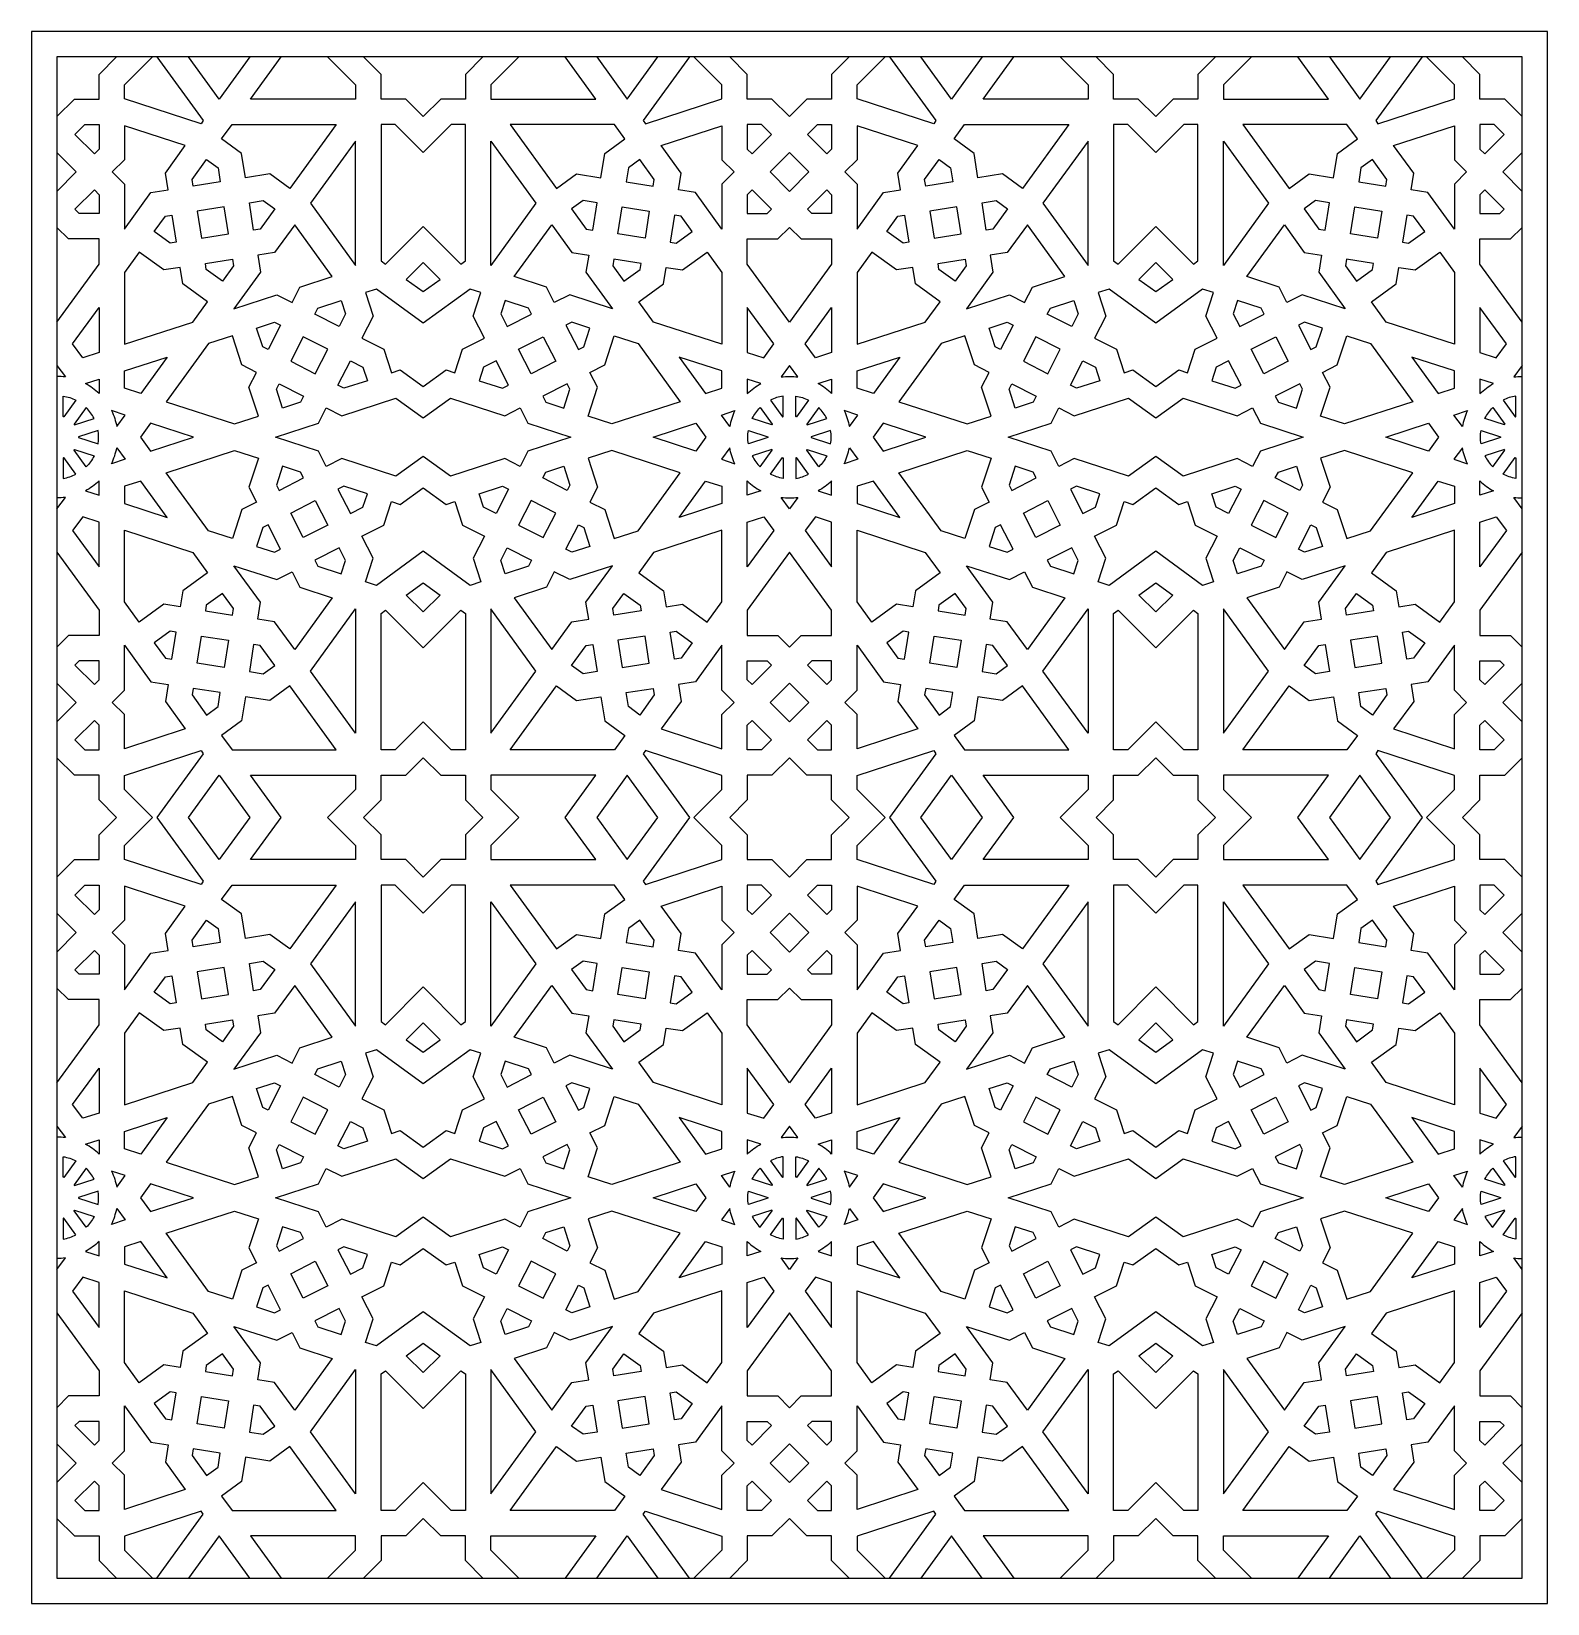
# Model space of a CAD drawing. Extents: x 2262 to 3454, y 1209 to 2445.
import ezdxf

# ---------------------------------------------------------------- set-up
doc = ezdxf.new("R2010")
doc.units = 0
doc.layers.add('LAYER_01', color=7, linetype='CONTINUOUS')

msp = doc.modelspace()

# ---------------------------------------------------------------- linework, layer by layer
at = {"layer": 'LAYER_01'}
for points in [[(2262.3, 1209.1), (3453.9, 1209.1), (3453.9, 2444.9), (2262.3, 2444.9)], [(2282.3, 1229.1), (3433.9, 1229.1), (3433.9, 2424.9), (2282.3, 2424.9)], [(2311.7, 2348.6), (2296.4, 2363.9), (2304.3, 2371.8), (2315.4, 2371.8), (2315.4, 2352.4)], [(2356.2, 2318.2), (2369.6, 2320.3), (2367.5, 2333.6), (2383.2, 2355.3), (2335.4, 2370.8), (2335.4, 2344.1), (2325.8, 2334.5), (2335.4, 2324.9), (2335.4, 2289.5)], [(2465.3, 2321.5), (2449.6, 2332.9), (2430.4, 2329.9), (2427.4, 2349.1), (2411.7, 2360.5), (2419.9, 2371.8), (2501.8, 2371.8)], [(2570.2, 2291.7), (2599.8, 2261.9), (2603.3, 2264.5), (2603.3, 2371.8), (2592.2, 2371.8), (2570.2, 2349.8), (2548.2, 2371.8), (2537, 2371.8), (2537, 2264.5), (2540.5, 2261.9)], [(2675, 2321.5), (2690.7, 2332.9), (2709.9, 2329.9), (2712.9, 2349.1), (2728.6, 2360.5), (2720.4, 2371.8), (2638.5, 2371.8)], [(2784.1, 2318.2), (2770.7, 2320.3), (2772.9, 2333.6), (2757.1, 2355.3), (2804.9, 2370.8), (2804.9, 2344.1), (2814.5, 2334.5), (2804.9, 2324.9), (2804.9, 2289.5)], [(2828.6, 2348.6), (2843.9, 2363.9), (2836.1, 2371.8), (2824.9, 2371.8), (2824.9, 2352.4)], [(2887.5, 2348.6), (2872.2, 2363.9), (2880.1, 2371.8), (2891.2, 2371.8), (2891.2, 2352.4)], [(2932, 2318.2), (2945.4, 2320.3), (2943.3, 2333.6), (2959, 2355.3), (2911.2, 2370.8), (2911.2, 2344.1), (2901.6, 2334.5), (2911.2, 2324.9), (2911.2, 2289.5)], [(3041.1, 2321.5), (3025.4, 2332.9), (3006.2, 2329.9), (3003.2, 2349.1), (2987.5, 2360.5), (2995.7, 2371.8), (3077.6, 2371.8)], [(3146, 2291.7), (3175.6, 2261.9), (3179.1, 2264.5), (3179.1, 2371.8), (3168, 2371.8), (3146, 2349.8), (3124, 2371.8), (3112.8, 2371.8), (3112.8, 2264.5), (3116.3, 2261.9)], [(3250.8, 2321.5), (3266.5, 2332.9), (3285.7, 2329.9), (3288.7, 2349.1), (3304.4, 2360.5), (3296.2, 2371.8), (3214.3, 2371.8)], [(3359.9, 2318.2), (3346.6, 2320.3), (3348.7, 2333.6), (3332.9, 2355.3), (3380.7, 2370.8), (3380.7, 2344.1), (3390.3, 2334.5), (3380.7, 2324.9), (3380.7, 2289.5)], [(3404.5, 2348.6), (3419.7, 2363.9), (3411.9, 2371.8), (3400.7, 2371.8), (3400.7, 2352.4)], [(2481.5, 2309.9), (2517, 2261), (2517, 2358.7)], [(2658.8, 2309.9), (2623.3, 2261), (2623.3, 2358.7)], [(2858.1, 2319.2), (2842.8, 2334.5), (2858.1, 2349.8), (2873.3, 2334.5)], [(3057.3, 2309.9), (3092.8, 2261), (3092.8, 2358.7)], [(3234.6, 2309.9), (3199.1, 2261), (3199.1, 2358.7)], [(2389.3, 2323.4), (2388.5, 2328.6), (2399.9, 2344.3), (2408.9, 2337.8), (2410.7, 2326.8)], [(2751, 2323.4), (2751.8, 2328.6), (2740.4, 2344.3), (2731.4, 2337.8), (2729.7, 2326.8)], [(2965.1, 2323.4), (2964.3, 2328.6), (2975.7, 2344.3), (2984.7, 2337.8), (2986.5, 2326.8)], [(3326.8, 2323.4), (3327.6, 2328.6), (3316.2, 2344.3), (3307.2, 2337.8), (3305.5, 2326.8)], [(2315.4, 2316.6), (2315.4, 2301.8), (2299.7, 2301.8), (2296.4, 2305.1), (2311.7, 2320.4)], [(2453.5, 2305.4), (2442.1, 2289.6), (2436.9, 2288.8), (2433.6, 2310.2), (2444.5, 2311.9)], [(2686.8, 2305.4), (2698.2, 2289.6), (2703.4, 2288.8), (2706.8, 2310.2), (2695.8, 2311.9)], [(2824.9, 2316.6), (2824.9, 2301.8), (2840.6, 2301.8), (2843.9, 2305.1), (2828.6, 2320.4)], [(2891.2, 2316.6), (2891.2, 2301.8), (2875.5, 2301.8), (2872.2, 2305.1), (2887.5, 2320.4)], [(3029.4, 2305.4), (3017.9, 2289.6), (3012.7, 2288.8), (3009.4, 2310.2), (3020.4, 2311.9)], [(3262.6, 2305.4), (3274, 2289.6), (3279.2, 2288.8), (3282.6, 2310.2), (3271.6, 2311.9)], [(3400.7, 2316.6), (3400.7, 2301.8), (3416.4, 2301.8), (3419.7, 2305.1), (3404.5, 2320.4)], [(2367.5, 2299.7), (2372.7, 2300.5), (2376.1, 2279.2), (2371.4, 2278.4), (2358.8, 2287.7)], [(2395.8, 2282.3), (2417.2, 2285.7), (2413.8, 2307), (2392.5, 2303.7)], [(2744.5, 2282.3), (2723.1, 2285.7), (2726.5, 2307), (2747.9, 2303.7)], [(2772.8, 2299.7), (2767.6, 2300.5), (2764.2, 2279.2), (2768.9, 2278.4), (2781.6, 2287.7)], [(2943.3, 2299.7), (2948.5, 2300.5), (2951.9, 2279.2), (2947.3, 2278.4), (2934.6, 2287.7)], [(2971.7, 2282.3), (2993, 2285.7), (2989.6, 2307), (2968.3, 2303.7)], [(3320.3, 2282.3), (3299, 2285.7), (3302.3, 2307), (3323.7, 2303.7)], [(3348.6, 2299.7), (3343.4, 2300.5), (3340, 2279.2), (3344.7, 2278.4), (3357.4, 2287.7)], [(2469.2, 2292.8), (2453.4, 2271.2), (2440.1, 2269.1), (2442.2, 2255.7), (2421.4, 2227), (2455, 2238), (2467.1, 2231.8), (2473.3, 2243.9), (2498.7, 2252.2)], [(2671.2, 2292.8), (2686.9, 2271.2), (2700.3, 2269.1), (2698.1, 2255.7), (2719, 2227), (2685.3, 2238), (2673.2, 2231.8), (2667.1, 2243.9), (2641.6, 2252.2)], [(2858.1, 2216.4), (2824.9, 2262), (2824.9, 2281.8), (2848.9, 2281.8), (2858.1, 2290.9), (2867.3, 2281.8), (2891.2, 2281.8), (2891.2, 2262)], [(3045, 2292.8), (3029.2, 2271.2), (3015.9, 2269.1), (3018, 2255.7), (2997.2, 2227), (3030.9, 2238), (3042.9, 2231.8), (3049.1, 2243.9), (3074.5, 2252.2)], [(3247, 2292.8), (3262.7, 2271.2), (3276.1, 2269.1), (3274, 2255.7), (3294.8, 2227), (3261.1, 2238), (3249, 2231.8), (3242.9, 2243.9), (3217.4, 2252.2)], [(2400.6, 2232.5), (2381.3, 2246.6), (2379.2, 2259.4), (2366.4, 2257.4), (2347, 2271.5), (2335.4, 2255.5), (2335.4, 2199.1), (2389, 2216.5)], [(2421.1, 2260.7), (2412.4, 2248.7), (2399.7, 2257.9), (2399, 2262.6), (2420.3, 2265.9)], [(2570.2, 2240.4), (2583.5, 2250), (2570.2, 2263.4), (2556.9, 2250)], [(2719.2, 2260.7), (2727.9, 2248.7), (2740.6, 2257.9), (2741.4, 2262.6), (2720, 2265.9)], [(2739.7, 2232.5), (2759.1, 2246.6), (2761.1, 2259.4), (2773.9, 2257.4), (2793.3, 2271.5), (2804.9, 2255.5), (2804.9, 2199.1), (2751.3, 2216.5)], [(2976.4, 2232.5), (2957.1, 2246.6), (2955, 2259.4), (2942.2, 2257.4), (2922.8, 2271.5), (2911.2, 2255.5), (2911.2, 2199.1), (2964.8, 2216.5)], [(2996.9, 2260.7), (2988.2, 2248.7), (2975.5, 2257.9), (2974.8, 2262.6), (2996.1, 2265.9)], [(3146, 2240.4), (3159.3, 2250), (3146, 2263.4), (3132.7, 2250)], [(3295, 2260.7), (3303.8, 2248.7), (3316.4, 2257.9), (3317.2, 2262.6), (3295.8, 2265.9)], [(3315.5, 2232.5), (3334.9, 2246.6), (3336.9, 2259.4), (3349.7, 2257.4), (3369.1, 2271.5), (3380.7, 2255.5), (3380.7, 2199.1), (3327.1, 2216.5)], [(2570.2, 2165.8), (2588.2, 2178.8), (2595, 2176.6), (2601, 2195.1), (2618.3, 2203.9), (2609.5, 2221.2), (2615.5, 2239.6), (2607, 2242.4), (2570.2, 2215.7), (2533.4, 2242.4), (2524.8, 2239.6), (2530.8, 2221.2), (2522, 2203.9), (2539.3, 2195.1), (2545.3, 2176.6), (2552.1, 2178.8)], [(3146, 2165.8), (3164, 2178.8), (3170.8, 2176.6), (3176.8, 2195.1), (3194.1, 2203.9), (3185.3, 2221.2), (3191.3, 2239.6), (3182.8, 2242.4), (3146, 2215.7), (3109.2, 2242.4), (3100.6, 2239.6), (3106.6, 2221.2), (3097.8, 2203.9), (3115.1, 2195.1), (3121.1, 2176.6), (3127.9, 2178.8)], [(2302.6, 2188.4), (2294.6, 2199.4), (2315.4, 2228), (2315.4, 2192.6)], [(2484.9, 2222.8), (2487.3, 2227.4), (2505.8, 2233.4), (2509.2, 2222.9), (2504.2, 2213)], [(2655.4, 2222.8), (2653, 2227.4), (2634.5, 2233.4), (2631.1, 2222.9), (2636.1, 2213)], [(2837.8, 2188.4), (2845.7, 2199.4), (2824.9, 2228), (2824.9, 2192.6)], [(2878.4, 2188.4), (2870.4, 2199.4), (2891.2, 2228), (2891.2, 2192.6)], [(3060.7, 2222.8), (3063.1, 2227.4), (3081.6, 2233.4), (3085, 2222.9), (3080, 2213)], [(3231.2, 2222.8), (3228.8, 2227.4), (3210.3, 2233.4), (3206.9, 2222.9), (3212, 2213)], [(3413.6, 2188.4), (3421.5, 2199.4), (3400.7, 2228), (3400.7, 2192.6)], [(2458, 2214), (2448.2, 2194.8), (2444, 2196.9), (2439.2, 2211.8), (2453.4, 2216.4)], [(2682.3, 2214), (2692.1, 2194.8), (2696.3, 2196.9), (2701.1, 2211.8), (2687, 2216.4)], [(3033.8, 2214), (3024, 2194.8), (3019.8, 2196.9), (3015, 2211.8), (3029.2, 2216.4)], [(3258.1, 2214), (3267.9, 2194.8), (3272.1, 2196.9), (3276.9, 2211.8), (3262.8, 2216.4)], [(2440.6, 2142.6), (2433.2, 2165.4), (2439.1, 2176.9), (2427.6, 2182.8), (2420.2, 2205.6), (2401.4, 2199.5), (2368.2, 2153.9), (2421.8, 2136.5)], [(2466, 2185.7), (2485.3, 2175.9), (2495.1, 2195.1), (2475.9, 2204.9)], [(2674.3, 2185.7), (2655, 2175.9), (2645.2, 2195.1), (2664.5, 2204.9)], [(2699.7, 2142.6), (2707.1, 2165.4), (2701.2, 2176.9), (2712.8, 2182.8), (2720.2, 2205.6), (2739, 2199.5), (2772.1, 2153.9), (2718.5, 2136.5)], [(3016.5, 2142.6), (3009.1, 2165.4), (3015, 2176.9), (3003.4, 2182.8), (2996, 2205.6), (2977.2, 2199.5), (2944, 2153.9), (2997.7, 2136.5)], [(3041.9, 2185.7), (3061.1, 2175.9), (3070.9, 2195.1), (3051.7, 2204.9)], [(3250.1, 2185.7), (3230.8, 2175.9), (3221, 2195.1), (3240.3, 2204.9)], [(3275.5, 2142.6), (3282.9, 2165.4), (3277, 2176.9), (3288.6, 2182.8), (3296, 2205.6), (3314.8, 2199.5), (3347.9, 2153.9), (3294.3, 2136.5)], [(2335.4, 2164.6), (2335.4, 2178.1), (2369, 2189), (2348.2, 2160.4)], [(2804.9, 2164.6), (2804.9, 2178.1), (2771.3, 2189), (2792.1, 2160.4)], [(2911.2, 2164.6), (2911.2, 2178.1), (2944.8, 2189), (2924, 2160.4)], [(3380.7, 2164.6), (3380.7, 2178.1), (3347.1, 2189), (3367.9, 2160.4)], [(2512.9, 2186.1), (2522.8, 2181), (2526.3, 2170.4), (2507.8, 2164.4), (2503.1, 2166.8)], [(2627.4, 2186.1), (2617.5, 2181), (2614.1, 2170.4), (2632.5, 2164.4), (2637.2, 2166.8)], [(3088.7, 2186.1), (3098.6, 2181), (3102.1, 2170.4), (3083.6, 2164.4), (3078.9, 2166.8)], [(3203.2, 2186.1), (3193.3, 2181), (3189.9, 2170.4), (3208.3, 2164.4), (3213, 2166.8)], [(2473.8, 2153.4), (2459.7, 2148.8), (2454.8, 2163.7), (2457, 2167.9), (2476.2, 2158.1)], [(2666.5, 2153.4), (2680.7, 2148.8), (2685.5, 2163.7), (2683.4, 2167.9), (2664.1, 2158.1)], [(3049.6, 2153.4), (3035.5, 2148.8), (3030.6, 2163.7), (3032.8, 2167.9), (3052, 2158.1)], [(3242.3, 2153.4), (3256.5, 2148.8), (3261.3, 2163.7), (3259.2, 2167.9), (3239.9, 2158.1)], [(2570.2, 2141.2), (2591.7, 2156.7), (2634.2, 2142.8), (2646.3, 2149), (2652.4, 2136.9), (2686.1, 2126), (2652.4, 2115), (2646.3, 2103), (2634.2, 2109.1), (2591.7, 2095.3), (2570.2, 2110.8), (2548.6, 2095.3), (2506.1, 2109.1), (2494, 2103), (2487.9, 2115), (2454.2, 2126), (2487.9, 2136.9), (2494, 2149), (2506.1, 2142.8), (2548.6, 2156.7)], [(3146, 2141.2), (3167.5, 2156.7), (3210, 2142.8), (3222.1, 2149), (3228.2, 2136.9), (3261.9, 2126), (3228.2, 2115), (3222.1, 2103), (3210, 2109.1), (3167.5, 2095.3), (3146, 2110.8), (3124.4, 2095.3), (3081.9, 2109.1), (3069.8, 2103), (3063.7, 2115), (3030, 2126), (3063.7, 2136.9), (3069.8, 2149), (3081.9, 2142.8), (3124.4, 2156.7)], [(2389.5, 2126), (2355.9, 2136.9), (2347.9, 2126), (2355.9, 2115.1)], [(2750.8, 2126), (2784.5, 2136.9), (2792.4, 2126), (2784.5, 2115.1)], [(2965.3, 2126), (2931.7, 2136.9), (2923.7, 2126), (2931.7, 2115.1)], [(3326.7, 2126), (3360.3, 2136.9), (3368.2, 2126), (3360.3, 2115.1)], [(2440.6, 2109.4), (2433.2, 2086.6), (2439.1, 2075), (2427.6, 2069.1), (2420.2, 2046.3), (2401.4, 2052.4), (2368.2, 2098), (2421.8, 2115.5)], [(2699.7, 2109.4), (2707.1, 2086.6), (2701.2, 2075), (2712.8, 2069.1), (2720.2, 2046.3), (2739, 2052.4), (2772.1, 2098), (2718.5, 2115.5)], [(3016.5, 2109.4), (3009.1, 2086.6), (3015, 2075), (3003.4, 2069.1), (2996, 2046.3), (2977.2, 2052.4), (2944, 2098), (2997.7, 2115.5)], [(3275.5, 2109.4), (3282.9, 2086.6), (3277, 2075), (3288.6, 2069.1), (3296, 2046.3), (3314.8, 2052.4), (3347.9, 2098), (3294.3, 2115.5)], [(2473.8, 2098.6), (2459.7, 2103.2), (2454.8, 2088.3), (2457, 2084.1), (2476.2, 2093.9)], [(2666.5, 2098.6), (2680.7, 2103.2), (2685.5, 2088.3), (2683.4, 2084.1), (2664.1, 2093.9)], [(3049.6, 2098.6), (3035.5, 2103.2), (3030.6, 2088.3), (3032.8, 2084.1), (3052, 2093.9)], [(3242.3, 2098.6), (3256.5, 2103.2), (3261.3, 2088.3), (3259.2, 2084.1), (3239.9, 2093.9)], [(2335.4, 2087.4), (2335.4, 2073.9), (2369, 2062.9), (2348.2, 2091.5)], [(2804.9, 2087.4), (2804.9, 2073.9), (2771.3, 2062.9), (2792.1, 2091.5)], [(2911.2, 2087.4), (2911.2, 2073.9), (2944.8, 2062.9), (2924, 2091.5)], [(3380.7, 2087.4), (3380.7, 2073.9), (3347.1, 2062.9), (3367.9, 2091.5)], [(2512.9, 2065.9), (2522.8, 2070.9), (2526.3, 2081.5), (2507.8, 2087.5), (2503.1, 2085.1)], [(2570.2, 2086.1), (2588.2, 2073.1), (2595, 2075.3), (2601, 2056.9), (2618.3, 2048.1), (2609.5, 2030.8), (2615.5, 2012.3), (2607, 2009.5), (2570.2, 2036.3), (2533.4, 2009.5), (2524.8, 2012.3), (2530.8, 2030.8), (2522, 2048.1), (2539.3, 2056.9), (2545.3, 2075.3), (2552.1, 2073.1)], [(2627.4, 2065.9), (2617.5, 2070.9), (2614.1, 2081.5), (2632.5, 2087.5), (2637.2, 2085.1)], [(3088.7, 2065.9), (3098.6, 2070.9), (3102.1, 2081.5), (3083.6, 2087.5), (3078.9, 2085.1)], [(3146, 2086.1), (3164, 2073.1), (3170.8, 2075.3), (3176.8, 2056.9), (3194.1, 2048.1), (3185.3, 2030.8), (3191.3, 2012.3), (3182.8, 2009.5), (3146, 2036.3), (3109.2, 2009.5), (3100.6, 2012.3), (3106.6, 2030.8), (3097.8, 2048.1), (3115.1, 2056.9), (3121.1, 2075.3), (3127.9, 2073.1)], [(3203.2, 2065.9), (3193.3, 2070.9), (3189.9, 2081.5), (3208.3, 2087.5), (3213, 2085.1)], [(2466, 2066.3), (2485.3, 2076.1), (2495.1, 2056.8), (2475.9, 2047)], [(2674.3, 2066.3), (2655, 2076.1), (2645.2, 2056.8), (2664.5, 2047)], [(3041.9, 2066.3), (3061.1, 2076.1), (3070.9, 2056.8), (3051.7, 2047)], [(3250.1, 2066.3), (3230.8, 2076.1), (3221, 2056.8), (3240.3, 2047)], [(2302.6, 2063.5), (2294.6, 2052.6), (2315.4, 2024), (2315.4, 2059.3)], [(2400.6, 2019.4), (2381.3, 2005.3), (2379.2, 1992.5), (2366.4, 1994.6), (2347, 1980.5), (2335.4, 1996.5), (2335.4, 2052.8), (2389, 2035.4)], [(2458, 2037.9), (2448.2, 2057.2), (2444, 2055), (2439.2, 2040.1), (2453.4, 2035.5)], [(2682.3, 2037.9), (2692.1, 2057.2), (2696.3, 2055), (2701.1, 2040.1), (2687, 2035.5)], [(2739.7, 2019.4), (2759.1, 2005.3), (2761.1, 1992.5), (2773.9, 1994.6), (2793.3, 1980.5), (2804.9, 1996.5), (2804.9, 2052.8), (2751.3, 2035.4)], [(2837.8, 2063.5), (2845.7, 2052.6), (2824.9, 2024), (2824.9, 2059.3)], [(2878.4, 2063.5), (2870.4, 2052.6), (2891.2, 2024), (2891.2, 2059.3)], [(2976.4, 2019.4), (2957.1, 2005.3), (2955, 1992.5), (2942.2, 1994.6), (2922.8, 1980.5), (2911.2, 1996.5), (2911.2, 2052.8), (2964.8, 2035.4)], [(3033.8, 2037.9), (3024, 2057.2), (3019.8, 2055), (3015, 2040.1), (3029.2, 2035.5)], [(3258.1, 2037.9), (3267.9, 2057.2), (3272.1, 2055), (3276.9, 2040.1), (3262.8, 2035.5)], [(3315.5, 2019.4), (3334.9, 2005.3), (3336.9, 1992.5), (3349.7, 1994.6), (3369.1, 1980.5), (3380.7, 1996.5), (3380.7, 2052.8), (3327.1, 2035.4)], [(3413.6, 2063.5), (3421.5, 2052.6), (3400.7, 2024), (3400.7, 2059.3)], [(2484.9, 2029.2), (2487.3, 2024.5), (2505.8, 2018.5), (2509.2, 2029.1), (2504.2, 2039)], [(2655.4, 2029.2), (2653, 2024.5), (2634.5, 2018.5), (2631.1, 2029.1), (2636.1, 2039)], [(2858.1, 2035.6), (2824.9, 1990), (2824.9, 1970.2), (2848.9, 1970.2), (2858.1, 1961), (2867.3, 1970.2), (2891.2, 1970.2), (2891.2, 1990)], [(3060.7, 2029.2), (3063.1, 2024.5), (3081.6, 2018.5), (3085, 2029.1), (3080, 2039)], [(3231.2, 2029.2), (3228.8, 2024.5), (3210.3, 2018.5), (3206.9, 2029.1), (3212, 2039)], [(2469.2, 1959.1), (2453.4, 1980.8), (2440.1, 1982.9), (2442.2, 1996.3), (2421.4, 2024.9), (2455, 2014), (2467.1, 2020.1), (2473.3, 2008), (2498.7, 1999.8)], [(2671.2, 1959.1), (2686.9, 1980.8), (2700.3, 1982.9), (2698.1, 1996.3), (2719, 2024.9), (2685.3, 2014), (2673.2, 2020.1), (2667.1, 2008), (2641.6, 1999.8)], [(3045, 1959.1), (3029.2, 1980.8), (3015.9, 1982.9), (3018, 1996.3), (2997.2, 2024.9), (3030.9, 2014), (3042.9, 2020.1), (3049.1, 2008), (3074.5, 1999.8)], [(3247, 1959.1), (3262.7, 1980.8), (3276.1, 1982.9), (3274, 1996.3), (3294.8, 2024.9), (3261.1, 2014), (3249, 2020.1), (3242.9, 2008), (3217.4, 1999.8)], [(2421.1, 1991.2), (2412.4, 2003.2), (2399.7, 1994), (2399, 1989.4), (2420.3, 1986)], [(2570.2, 2011.6), (2583.5, 2001.9), (2570.2, 1988.6), (2556.9, 2001.9)], [(2719.2, 1991.2), (2727.9, 2003.2), (2740.6, 1994), (2741.4, 1989.4), (2720, 1986)], [(2996.9, 1991.2), (2988.2, 2003.2), (2975.5, 1994), (2974.8, 1989.4), (2996.1, 1986)], [(3146, 2011.6), (3159.3, 2001.9), (3146, 1988.6), (3132.7, 2001.9)], [(3295, 1991.2), (3303.8, 2003.2), (3316.4, 1994), (3317.2, 1989.4), (3295.8, 1986)], [(2481.5, 1942.1), (2517, 1991), (2517, 1893.2)], [(2570.2, 1960.3), (2599.8, 1990), (2603.3, 1987.5), (2603.3, 1880.2), (2592.2, 1880.2), (2570.2, 1902.2), (2548.2, 1880.2), (2537, 1880.2), (2537, 1987.5), (2540.5, 1990)], [(2658.8, 1942.1), (2623.3, 1991), (2623.3, 1893.2)], [(3057.3, 1942.1), (3092.8, 1991), (3092.8, 1893.2)], [(3146, 1960.3), (3175.6, 1990), (3179.1, 1987.5), (3179.1, 1880.2), (3168, 1880.2), (3146, 1902.2), (3124, 1880.2), (3112.8, 1880.2), (3112.8, 1987.5), (3116.3, 1990)], [(3234.6, 1942.1), (3199.1, 1991), (3199.1, 1893.2)], [(2367.5, 1952.2), (2372.7, 1951.4), (2376.1, 1972.8), (2371.4, 1973.5), (2358.8, 1964.3)], [(2395.8, 1969.6), (2417.2, 1966.3), (2413.8, 1944.9), (2392.5, 1948.3)], [(2744.5, 1969.6), (2723.1, 1966.3), (2726.5, 1944.9), (2747.9, 1948.3)], [(2772.8, 1952.2), (2767.6, 1951.4), (2764.2, 1972.8), (2768.9, 1973.5), (2781.6, 1964.3)], [(2943.3, 1952.2), (2948.5, 1951.4), (2951.9, 1972.8), (2947.3, 1973.5), (2934.6, 1964.3)], [(2971.7, 1969.6), (2993, 1966.3), (2989.6, 1944.9), (2968.3, 1948.3)], [(3320.3, 1969.6), (3299, 1966.3), (3302.3, 1944.9), (3323.7, 1948.3)], [(3348.6, 1952.2), (3343.4, 1951.4), (3340, 1972.8), (3344.7, 1973.5), (3357.4, 1964.3)], [(2356.2, 1933.8), (2369.6, 1931.7), (2367.5, 1918.3), (2383.2, 1896.6), (2335.4, 1881.1), (2335.4, 1907.9), (2325.8, 1917.5), (2335.4, 1927), (2335.4, 1962.4)], [(2453.5, 1946.6), (2442.1, 1962.3), (2436.9, 1963.1), (2433.6, 1941.8), (2444.5, 1940)], [(2686.8, 1946.6), (2698.2, 1962.3), (2703.4, 1963.1), (2706.8, 1941.8), (2695.8, 1940)], [(2784.1, 1933.8), (2770.7, 1931.7), (2772.9, 1918.3), (2757.1, 1896.6), (2804.9, 1881.1), (2804.9, 1907.9), (2814.5, 1917.5), (2804.9, 1927), (2804.9, 1962.4)], [(2932, 1933.8), (2945.4, 1931.7), (2943.3, 1918.3), (2959, 1896.6), (2911.2, 1881.1), (2911.2, 1907.9), (2901.6, 1917.5), (2911.2, 1927), (2911.2, 1962.4)], [(3029.4, 1946.6), (3017.9, 1962.3), (3012.7, 1963.1), (3009.4, 1941.8), (3020.4, 1940)], [(3262.6, 1946.6), (3274, 1962.3), (3279.2, 1963.1), (3282.6, 1941.8), (3271.6, 1940)], [(3359.9, 1933.8), (3346.6, 1931.7), (3348.7, 1918.3), (3332.9, 1896.6), (3380.7, 1881.1), (3380.7, 1907.9), (3390.3, 1917.5), (3380.7, 1927), (3380.7, 1962.4)], [(2315.4, 1935.3), (2315.4, 1950.2), (2299.7, 1950.2), (2296.4, 1946.9), (2311.7, 1931.6)], [(2824.9, 1935.3), (2824.9, 1950.2), (2840.6, 1950.2), (2843.9, 1946.9), (2828.6, 1931.6)], [(2891.2, 1935.3), (2891.2, 1950.2), (2875.5, 1950.2), (2872.2, 1946.9), (2887.5, 1931.6)], [(3400.7, 1935.3), (3400.7, 1950.2), (3416.4, 1950.2), (3419.7, 1946.9), (3404.5, 1931.6)], [(2389.3, 1928.5), (2388.5, 1923.4), (2399.9, 1907.6), (2408.9, 1914.2), (2410.7, 1925.2)], [(2465.3, 1930.4), (2449.6, 1919), (2430.4, 1922), (2427.4, 1902.9), (2411.7, 1891.5), (2419.9, 1880.2), (2501.8, 1880.2)], [(2675, 1930.4), (2690.7, 1919), (2709.9, 1922), (2712.9, 1902.9), (2728.6, 1891.5), (2720.4, 1880.2), (2638.5, 1880.2)], [(2751, 1928.5), (2751.8, 1923.4), (2740.4, 1907.6), (2731.4, 1914.2), (2729.7, 1925.2)], [(2858.1, 1932.7), (2842.8, 1917.5), (2858.1, 1902.2), (2873.3, 1917.5)], [(2965.1, 1928.5), (2964.3, 1923.4), (2975.7, 1907.6), (2984.7, 1914.2), (2986.5, 1925.2)], [(3041.1, 1930.4), (3025.4, 1919), (3006.2, 1922), (3003.2, 1902.9), (2987.5, 1891.5), (2995.7, 1880.2), (3077.6, 1880.2)], [(3250.8, 1930.4), (3266.5, 1919), (3285.7, 1922), (3288.7, 1902.9), (3304.4, 1891.5), (3296.2, 1880.2), (3214.3, 1880.2)], [(3326.8, 1928.5), (3327.6, 1923.4), (3316.2, 1907.6), (3307.2, 1914.2), (3305.5, 1925.2)], [(2311.7, 1903.3), (2296.4, 1888), (2304.3, 1880.2), (2315.4, 1880.2), (2315.4, 1899.6)], [(2828.6, 1903.3), (2843.9, 1888), (2836.1, 1880.2), (2824.9, 1880.2), (2824.9, 1899.6)], [(2887.5, 1903.3), (2872.2, 1888), (2880.1, 1880.2), (2891.2, 1880.2), (2891.2, 1899.6)], [(3404.5, 1903.3), (3419.7, 1888), (3411.9, 1880.2), (3400.7, 1880.2), (3400.7, 1899.6)], [(2360.9, 1827), (2397.3, 1776.9), (2395.6, 1774.4), (2335.4, 1794), (2335.4, 1805), (2357.4, 1827), (2335.4, 1849), (2335.4, 1860.1), (2395.6, 1879.6), (2397.3, 1877.2)], [(2779.4, 1827), (2743, 1776.9), (2744.8, 1774.4), (2804.9, 1794), (2804.9, 1805), (2782.9, 1827), (2804.9, 1849), (2804.9, 1860.1), (2744.8, 1879.6), (2743, 1877.2)], [(2936.7, 1827), (2973.2, 1776.9), (2971.4, 1774.4), (2911.2, 1794), (2911.2, 1805), (2933.2, 1827), (2911.2, 1849), (2911.2, 1860.1), (2971.4, 1879.6), (2973.2, 1877.2)], [(3355.2, 1827), (3318.8, 1776.9), (3320.6, 1774.4), (3380.7, 1794), (3380.7, 1805), (3358.7, 1827), (3380.7, 1849), (3380.7, 1860.1), (3320.6, 1879.6), (3318.8, 1877.2)], [(2617, 1827), (2603.3, 1813.3), (2603.3, 1793.9), (2583.9, 1793.9), (2570.2, 1780.2), (2556.4, 1793.9), (2537, 1793.9), (2537, 1813.3), (2523.3, 1827), (2537, 1840.8), (2537, 1860.2), (2556.4, 1860.2), (2570.2, 1873.9), (2583.9, 1860.2), (2603.3, 1860.2), (2603.3, 1840.8)], [(2811.2, 1827), (2824.9, 1813.3), (2824.9, 1793.9), (2844.3, 1793.9), (2858.1, 1780.2), (2871.8, 1793.9), (2891.2, 1793.9), (2891.2, 1813.3), (2904.9, 1827), (2891.2, 1840.8), (2891.2, 1860.2), (2871.8, 1860.2), (2858.1, 1873.9), (2844.3, 1860.2), (2824.9, 1860.2), (2824.9, 1840.8)], [(3192.8, 1827), (3179.1, 1813.3), (3179.1, 1793.9), (3159.7, 1793.9), (3146, 1780.2), (3132.2, 1793.9), (3112.8, 1793.9), (3112.8, 1813.3), (3099.1, 1827), (3112.8, 1840.8), (3112.8, 1860.2), (3132.2, 1860.2), (3146, 1873.9), (3159.7, 1860.2), (3179.1, 1860.2), (3179.1, 1840.8)], [(2433.8, 1827), (2409.7, 1793.9), (2385.6, 1827), (2409.7, 1860.2)], [(2495, 1827), (2517, 1805), (2517, 1793.9), (2434.4, 1793.9), (2458.5, 1827), (2434.4, 1860.2), (2517, 1860.2), (2517, 1849)], [(2645.3, 1827), (2623.3, 1805), (2623.3, 1793.9), (2705.9, 1793.9), (2681.8, 1827), (2705.9, 1860.2), (2623.3, 1860.2), (2623.3, 1849)], [(2706.6, 1827), (2730.6, 1793.9), (2754.7, 1827), (2730.6, 1860.2)], [(3009.6, 1827), (2985.5, 1793.9), (2961.4, 1827), (2985.5, 1860.2)], [(3070.8, 1827), (3092.8, 1805), (3092.8, 1793.9), (3010.2, 1793.9), (3034.3, 1827), (3010.2, 1860.2), (3092.8, 1860.2), (3092.8, 1849)], [(3221.1, 1827), (3199.1, 1805), (3199.1, 1793.9), (3281.7, 1793.9), (3257.6, 1827), (3281.7, 1860.2), (3199.1, 1860.2), (3199.1, 1849)], [(3282.4, 1827), (3306.4, 1793.9), (3330.5, 1827), (3306.4, 1860.2)], [(2311.7, 1750.8), (2296.4, 1766), (2304.3, 1773.9), (2315.4, 1773.9), (2315.4, 1754.5)], [(2356.2, 1720.3), (2369.6, 1722.4), (2367.5, 1735.8), (2383.2, 1757.4), (2335.4, 1773), (2335.4, 1746.2), (2325.8, 1736.6), (2335.4, 1727), (2335.4, 1691.6)], [(2465.3, 1723.7), (2449.6, 1735.1), (2430.4, 1732), (2427.4, 1751.2), (2411.7, 1762.6), (2419.9, 1773.9), (2501.8, 1773.9)], [(2570.2, 1693.8), (2599.8, 1664.1), (2603.3, 1666.6), (2603.3, 1773.9), (2592.2, 1773.9), (2570.2, 1751.9), (2548.2, 1773.9), (2537, 1773.9), (2537, 1666.6), (2540.5, 1664.1)], [(2675, 1723.7), (2690.7, 1735.1), (2709.9, 1732), (2712.9, 1751.2), (2728.6, 1762.6), (2720.4, 1773.9), (2638.5, 1773.9)], [(2784.1, 1720.3), (2770.7, 1722.4), (2772.9, 1735.8), (2757.1, 1757.4), (2804.9, 1773), (2804.9, 1746.2), (2814.5, 1736.6), (2804.9, 1727), (2804.9, 1691.6)], [(2828.6, 1750.8), (2843.9, 1766), (2836.1, 1773.9), (2824.9, 1773.9), (2824.9, 1754.5)], [(2887.5, 1750.8), (2872.2, 1766), (2880.1, 1773.9), (2891.2, 1773.9), (2891.2, 1754.5)], [(2932, 1720.3), (2945.4, 1722.4), (2943.3, 1735.8), (2959, 1757.4), (2911.2, 1773), (2911.2, 1746.2), (2901.6, 1736.6), (2911.2, 1727), (2911.2, 1691.6)], [(3041.1, 1723.7), (3025.4, 1735.1), (3006.2, 1732), (3003.2, 1751.2), (2987.5, 1762.6), (2995.7, 1773.9), (3077.6, 1773.9)], [(3146, 1693.8), (3175.6, 1664.1), (3179.1, 1666.6), (3179.1, 1773.9), (3168, 1773.9), (3146, 1751.9), (3124, 1773.9), (3112.8, 1773.9), (3112.8, 1666.6), (3116.3, 1664.1)], [(3250.8, 1723.7), (3266.5, 1735.1), (3285.7, 1732), (3288.7, 1751.2), (3304.4, 1762.6), (3296.2, 1773.9), (3214.3, 1773.9)], [(3359.9, 1720.3), (3346.6, 1722.4), (3348.7, 1735.8), (3332.9, 1757.4), (3380.7, 1773), (3380.7, 1746.2), (3390.3, 1736.6), (3380.7, 1727), (3380.7, 1691.6)], [(3404.5, 1750.8), (3419.7, 1766), (3411.9, 1773.9), (3400.7, 1773.9), (3400.7, 1754.5)], [(2481.5, 1712), (2517, 1663.1), (2517, 1760.8)], [(2658.8, 1712), (2623.3, 1663.1), (2623.3, 1760.8)], [(3057.3, 1712), (3092.8, 1663.1), (3092.8, 1760.8)], [(3234.6, 1712), (3199.1, 1663.1), (3199.1, 1760.8)], [(2389.3, 1725.5), (2388.5, 1730.7), (2399.9, 1746.4), (2408.9, 1739.9), (2410.7, 1728.9)], [(2751, 1725.5), (2751.8, 1730.7), (2740.4, 1746.4), (2731.4, 1739.9), (2729.7, 1728.9)], [(2858.1, 1721.3), (2842.8, 1736.6), (2858.1, 1751.9), (2873.3, 1736.6)], [(2965.1, 1725.5), (2964.3, 1730.7), (2975.7, 1746.4), (2984.7, 1739.9), (2986.5, 1728.9)], [(3326.8, 1725.5), (3327.6, 1730.7), (3316.2, 1746.4), (3307.2, 1739.9), (3305.5, 1728.9)], [(2315.4, 1718.8), (2315.4, 1703.9), (2299.7, 1703.9), (2296.4, 1707.2), (2311.7, 1722.5)], [(2824.9, 1718.8), (2824.9, 1703.9), (2840.6, 1703.9), (2843.9, 1707.2), (2828.6, 1722.5)], [(2891.2, 1718.8), (2891.2, 1703.9), (2875.5, 1703.9), (2872.2, 1707.2), (2887.5, 1722.5)], [(3400.7, 1718.8), (3400.7, 1703.9), (3416.4, 1703.9), (3419.7, 1707.2), (3404.5, 1722.5)], [(2395.8, 1684.4), (2417.2, 1687.8), (2413.8, 1709.1), (2392.5, 1705.8)], [(2453.5, 1707.5), (2442.1, 1691.8), (2436.9, 1690.9), (2433.6, 1712.3), (2444.5, 1714)], [(2686.8, 1707.5), (2698.2, 1691.8), (2703.4, 1690.9), (2706.8, 1712.3), (2695.8, 1714)], [(2744.5, 1684.4), (2723.1, 1687.8), (2726.5, 1709.1), (2747.9, 1705.8)], [(2971.7, 1684.4), (2993, 1687.8), (2989.6, 1709.1), (2968.3, 1705.8)], [(3029.4, 1707.5), (3017.9, 1691.8), (3012.7, 1690.9), (3009.4, 1712.3), (3020.4, 1714)], [(3262.6, 1707.5), (3274, 1691.8), (3279.2, 1690.9), (3282.6, 1712.3), (3271.6, 1714)], [(3320.3, 1684.4), (3299, 1687.8), (3302.3, 1709.1), (3323.7, 1705.8)], [(2367.5, 1701.8), (2372.7, 1702.6), (2376.1, 1681.3), (2371.4, 1680.6), (2358.8, 1689.8)], [(2469.2, 1695), (2453.4, 1673.3), (2440.1, 1671.2), (2442.2, 1657.8), (2421.4, 1629.2), (2455, 1640.1), (2467.1, 1634), (2473.3, 1646), (2498.7, 1654.3)], [(2671.2, 1695), (2686.9, 1673.3), (2700.3, 1671.2), (2698.1, 1657.8), (2719, 1629.2), (2685.3, 1640.1), (2673.2, 1634), (2667.1, 1646), (2641.6, 1654.3)], [(2772.8, 1701.8), (2767.6, 1702.6), (2764.2, 1681.3), (2768.9, 1680.6), (2781.6, 1689.8)], [(2858.1, 1618.5), (2824.9, 1664.1), (2824.9, 1683.9), (2848.9, 1683.9), (2858.1, 1693), (2867.3, 1683.9), (2891.2, 1683.9), (2891.2, 1664.1)], [(2943.3, 1701.8), (2948.5, 1702.6), (2951.9, 1681.3), (2947.3, 1680.6), (2934.6, 1689.8)], [(3045, 1695), (3029.2, 1673.3), (3015.9, 1671.2), (3018, 1657.8), (2997.2, 1629.2), (3030.9, 1640.1), (3042.9, 1634), (3049.1, 1646), (3074.5, 1654.3)], [(3247, 1695), (3262.7, 1673.3), (3276.1, 1671.2), (3274, 1657.8), (3294.8, 1629.2), (3261.1, 1640.1), (3249, 1634), (3242.9, 1646), (3217.4, 1654.3)], [(3348.6, 1701.8), (3343.4, 1702.6), (3340, 1681.3), (3344.7, 1680.6), (3357.4, 1689.8)], [(2400.6, 1634.6), (2381.3, 1648.7), (2379.2, 1661.5), (2366.4, 1659.5), (2347, 1673.6), (2335.4, 1657.6), (2335.4, 1601.2), (2389, 1618.6)], [(2739.7, 1634.6), (2759.1, 1648.7), (2761.1, 1661.5), (2773.9, 1659.5), (2793.3, 1673.6), (2804.9, 1657.6), (2804.9, 1601.2), (2751.3, 1618.6)], [(2976.4, 1634.6), (2957.1, 1648.7), (2955, 1661.5), (2942.2, 1659.5), (2922.8, 1673.6), (2911.2, 1657.6), (2911.2, 1601.2), (2964.8, 1618.6)], [(3315.5, 1634.6), (3334.9, 1648.7), (3336.9, 1661.5), (3349.7, 1659.5), (3369.1, 1673.6), (3380.7, 1657.6), (3380.7, 1601.2), (3327.1, 1618.6)], [(2421.1, 1662.9), (2412.4, 1650.8), (2399.7, 1660), (2399, 1664.7), (2420.3, 1668.1)], [(2570.2, 1642.5), (2583.5, 1652.2), (2570.2, 1665.5), (2556.9, 1652.2)], [(2719.2, 1662.9), (2727.9, 1650.8), (2740.6, 1660), (2741.4, 1664.7), (2720, 1668.1)], [(2996.9, 1662.9), (2988.2, 1650.8), (2975.5, 1660), (2974.8, 1664.7), (2996.1, 1668.1)], [(3146, 1642.5), (3159.3, 1652.2), (3146, 1665.5), (3132.7, 1652.2)], [(3295, 1662.9), (3303.8, 1650.8), (3316.4, 1660), (3317.2, 1664.7), (3295.8, 1668.1)], [(2570.2, 1567.9), (2588.2, 1580.9), (2595, 1578.7), (2601, 1597.2), (2618.3, 1606), (2609.5, 1623.3), (2615.5, 1641.7), (2607, 1644.5), (2570.2, 1617.8), (2533.4, 1644.5), (2524.8, 1641.7), (2530.8, 1623.3), (2522, 1606), (2539.3, 1597.2), (2545.3, 1578.7), (2552.1, 1580.9)], [(3146, 1567.9), (3164, 1580.9), (3170.8, 1578.7), (3176.8, 1597.2), (3194.1, 1606), (3185.3, 1623.3), (3191.3, 1641.7), (3182.8, 1644.5), (3146, 1617.8), (3109.2, 1644.5), (3100.6, 1641.7), (3106.6, 1623.3), (3097.8, 1606), (3115.1, 1597.2), (3121.1, 1578.7), (3127.9, 1580.9)], [(2484.9, 1624.9), (2487.3, 1629.6), (2505.8, 1635.6), (2509.2, 1625), (2504.2, 1615.1)], [(2655.4, 1624.9), (2653, 1629.6), (2634.5, 1635.6), (2631.1, 1625), (2636.1, 1615.1)], [(3060.7, 1624.9), (3063.1, 1629.6), (3081.6, 1635.6), (3085, 1625), (3080, 1615.1)], [(3231.2, 1624.9), (3228.8, 1629.6), (3210.3, 1635.6), (3206.9, 1625), (3212, 1615.1)], [(2302.6, 1590.6), (2294.6, 1601.5), (2315.4, 1630.1), (2315.4, 1594.7)], [(2837.8, 1590.6), (2845.7, 1601.5), (2824.9, 1630.1), (2824.9, 1594.7)], [(2878.4, 1590.6), (2870.4, 1601.5), (2891.2, 1630.1), (2891.2, 1594.7)], [(3413.6, 1590.6), (3421.5, 1601.5), (3400.7, 1630.1), (3400.7, 1594.7)], [(2440.6, 1544.7), (2433.2, 1567.5), (2439.1, 1579.1), (2427.6, 1585), (2420.2, 1607.7), (2401.4, 1601.6), (2368.2, 1556), (2421.8, 1538.6)], [(2458, 1616.1), (2448.2, 1596.9), (2444, 1599), (2439.2, 1613.9), (2453.4, 1618.5)], [(2466, 1587.8), (2485.3, 1578), (2495.1, 1597.2), (2475.9, 1607.1)], [(2674.3, 1587.8), (2655, 1578), (2645.2, 1597.2), (2664.5, 1607.1)], [(2682.3, 1616.1), (2692.1, 1596.9), (2696.3, 1599), (2701.1, 1613.9), (2687, 1618.5)], [(2699.7, 1544.7), (2707.1, 1567.5), (2701.2, 1579.1), (2712.8, 1585), (2720.2, 1607.7), (2739, 1601.6), (2772.1, 1556), (2718.5, 1538.6)], [(3016.5, 1544.7), (3009.1, 1567.5), (3015, 1579.1), (3003.4, 1585), (2996, 1607.7), (2977.2, 1601.6), (2944, 1556), (2997.7, 1538.6)], [(3033.8, 1616.1), (3024, 1596.9), (3019.8, 1599), (3015, 1613.9), (3029.2, 1618.5)], [(3041.9, 1587.8), (3061.1, 1578), (3070.9, 1597.2), (3051.7, 1607.1)], [(3250.1, 1587.8), (3230.8, 1578), (3221, 1597.2), (3240.3, 1607.1)], [(3258.1, 1616.1), (3267.9, 1596.9), (3272.1, 1599), (3276.9, 1613.9), (3262.8, 1618.5)], [(3275.5, 1544.7), (3282.9, 1567.5), (3277, 1579.1), (3288.6, 1585), (3296, 1607.7), (3314.8, 1601.6), (3347.9, 1556), (3294.3, 1538.6)], [(2335.4, 1566.7), (2335.4, 1580.2), (2369, 1591.1), (2348.2, 1562.5)], [(2512.9, 1588.2), (2522.8, 1583.1), (2526.3, 1572.5), (2507.8, 1566.5), (2503.1, 1568.9)], [(2627.4, 1588.2), (2617.5, 1583.1), (2614.1, 1572.5), (2632.5, 1566.5), (2637.2, 1568.9)], [(2804.9, 1566.7), (2804.9, 1580.2), (2771.3, 1591.1), (2792.1, 1562.5)], [(2911.2, 1566.7), (2911.2, 1580.2), (2944.8, 1591.1), (2924, 1562.5)], [(3088.7, 1588.2), (3098.6, 1583.1), (3102.1, 1572.5), (3083.6, 1566.5), (3078.9, 1568.9)], [(3203.2, 1588.2), (3193.3, 1583.1), (3189.9, 1572.5), (3208.3, 1566.5), (3213, 1568.9)], [(3380.7, 1566.7), (3380.7, 1580.2), (3347.1, 1591.1), (3367.9, 1562.5)], [(2473.8, 1555.5), (2459.7, 1550.9), (2454.8, 1565.8), (2457, 1570), (2476.2, 1560.2)], [(2666.5, 1555.5), (2680.7, 1550.9), (2685.5, 1565.8), (2683.4, 1570), (2664.1, 1560.2)], [(3049.6, 1555.5), (3035.5, 1550.9), (3030.6, 1565.8), (3032.8, 1570), (3052, 1560.2)], [(3242.3, 1555.5), (3256.5, 1550.9), (3261.3, 1565.8), (3259.2, 1570), (3239.9, 1560.2)], [(2570.2, 1543.3), (2591.7, 1558.8), (2634.2, 1545), (2646.3, 1551.1), (2652.4, 1539), (2686.1, 1528.1), (2652.4, 1517.1), (2646.3, 1505.1), (2634.2, 1511.2), (2591.7, 1497.4), (2570.2, 1512.9), (2548.6, 1497.4), (2506.1, 1511.2), (2494, 1505.1), (2487.9, 1517.1), (2454.2, 1528.1), (2487.9, 1539), (2494, 1551.1), (2506.1, 1545), (2548.6, 1558.8)], [(3146, 1543.3), (3167.5, 1558.8), (3210, 1545), (3222.1, 1551.1), (3228.2, 1539), (3261.9, 1528.1), (3228.2, 1517.1), (3222.1, 1505.1), (3210, 1511.2), (3167.5, 1497.4), (3146, 1512.9), (3124.4, 1497.4), (3081.9, 1511.2), (3069.8, 1505.1), (3063.7, 1517.1), (3030, 1528.1), (3063.7, 1539), (3069.8, 1551.1), (3081.9, 1545), (3124.4, 1558.8)], [(2389.5, 1528.1), (2355.9, 1539), (2347.9, 1528.1), (2355.9, 1517.2)], [(2750.8, 1528.1), (2784.5, 1539), (2792.4, 1528.1), (2784.5, 1517.2)], [(2965.3, 1528.1), (2931.7, 1539), (2923.7, 1528.1), (2931.7, 1517.2)], [(3326.7, 1528.1), (3360.3, 1539), (3368.2, 1528.1), (3360.3, 1517.2)], [(2440.6, 1511.5), (2433.2, 1488.7), (2439.1, 1477.1), (2427.6, 1471.2), (2420.2, 1448.4), (2401.4, 1454.5), (2368.2, 1500.2), (2421.8, 1517.6)], [(2699.7, 1511.5), (2707.1, 1488.7), (2701.2, 1477.1), (2712.8, 1471.2), (2720.2, 1448.4), (2739, 1454.5), (2772.1, 1500.2), (2718.5, 1517.6)], [(3016.5, 1511.5), (3009.1, 1488.7), (3015, 1477.1), (3003.4, 1471.2), (2996, 1448.4), (2977.2, 1454.5), (2944, 1500.2), (2997.7, 1517.6)], [(3275.5, 1511.5), (3282.9, 1488.7), (3277, 1477.1), (3288.6, 1471.2), (3296, 1448.4), (3314.8, 1454.5), (3347.9, 1500.2), (3294.3, 1517.6)], [(2473.8, 1500.7), (2459.7, 1505.3), (2454.8, 1490.4), (2457, 1486.2), (2476.2, 1496)], [(2666.5, 1500.7), (2680.7, 1505.3), (2685.5, 1490.4), (2683.4, 1486.2), (2664.1, 1496)], [(3049.6, 1500.7), (3035.5, 1505.3), (3030.6, 1490.4), (3032.8, 1486.2), (3052, 1496)], [(3242.3, 1500.7), (3256.5, 1505.3), (3261.3, 1490.4), (3259.2, 1486.2), (3239.9, 1496)], [(2335.4, 1489.5), (2335.4, 1476), (2369, 1465.1), (2348.2, 1493.7)], [(2512.9, 1468), (2522.8, 1473.1), (2526.3, 1483.6), (2507.8, 1489.6), (2503.1, 1487.3)], [(2570.2, 1488.2), (2588.2, 1475.3), (2595, 1477.5), (2601, 1459), (2618.3, 1450.2), (2609.5, 1432.9), (2615.5, 1414.4), (2607, 1411.7), (2570.2, 1438.4), (2533.4, 1411.7), (2524.8, 1414.4), (2530.8, 1432.9), (2522, 1450.2), (2539.3, 1459), (2545.3, 1477.5), (2552.1, 1475.3)], [(2627.4, 1468), (2617.5, 1473.1), (2614.1, 1483.6), (2632.5, 1489.6), (2637.2, 1487.3)], [(2804.9, 1489.5), (2804.9, 1476), (2771.3, 1465.1), (2792.1, 1493.7)], [(2911.2, 1489.5), (2911.2, 1476), (2944.8, 1465.1), (2924, 1493.7)], [(3088.7, 1468), (3098.6, 1473.1), (3102.1, 1483.6), (3083.6, 1489.6), (3078.9, 1487.3)], [(3146, 1488.2), (3164, 1475.3), (3170.8, 1477.5), (3176.8, 1459), (3194.1, 1450.2), (3185.3, 1432.9), (3191.3, 1414.4), (3182.8, 1411.7), (3146, 1438.4), (3109.2, 1411.7), (3100.6, 1414.4), (3106.6, 1432.9), (3097.8, 1450.2), (3115.1, 1459), (3121.1, 1477.5), (3127.9, 1475.3)], [(3203.2, 1468), (3193.3, 1473.1), (3189.9, 1483.6), (3208.3, 1489.6), (3213, 1487.3)], [(3380.7, 1489.5), (3380.7, 1476), (3347.1, 1465.1), (3367.9, 1493.7)], [(2466, 1468.4), (2485.3, 1478.2), (2495.1, 1458.9), (2475.9, 1449.1)], [(2674.3, 1468.4), (2655, 1478.2), (2645.2, 1458.9), (2664.5, 1449.1)], [(3041.9, 1468.4), (3061.1, 1478.2), (3070.9, 1458.9), (3051.7, 1449.1)], [(3250.1, 1468.4), (3230.8, 1478.2), (3221, 1458.9), (3240.3, 1449.1)], [(2302.6, 1465.6), (2294.6, 1454.7), (2315.4, 1426.1), (2315.4, 1461.5)], [(2458, 1440), (2448.2, 1459.3), (2444, 1457.2), (2439.2, 1442.3), (2453.4, 1437.7)], [(2682.3, 1440), (2692.1, 1459.3), (2696.3, 1457.2), (2701.1, 1442.3), (2687, 1437.7)], [(2837.8, 1465.6), (2845.7, 1454.7), (2824.9, 1426.1), (2824.9, 1461.5)], [(2878.4, 1465.6), (2870.4, 1454.7), (2891.2, 1426.1), (2891.2, 1461.5)], [(3033.8, 1440), (3024, 1459.3), (3019.8, 1457.2), (3015, 1442.3), (3029.2, 1437.7)], [(3258.1, 1440), (3267.9, 1459.3), (3272.1, 1457.2), (3276.9, 1442.3), (3262.8, 1437.7)], [(3413.6, 1465.6), (3421.5, 1454.7), (3400.7, 1426.1), (3400.7, 1461.5)], [(2400.6, 1421.5), (2381.3, 1407.5), (2379.2, 1394.6), (2366.4, 1396.7), (2347, 1382.6), (2335.4, 1398.6), (2335.4, 1455), (2389, 1437.5)], [(2739.7, 1421.5), (2759.1, 1407.5), (2761.1, 1394.6), (2773.9, 1396.7), (2793.3, 1382.6), (2804.9, 1398.6), (2804.9, 1455), (2751.3, 1437.5)], [(2976.4, 1421.5), (2957.1, 1407.5), (2955, 1394.6), (2942.2, 1396.7), (2922.8, 1382.6), (2911.2, 1398.6), (2911.2, 1455), (2964.8, 1437.5)], [(3315.5, 1421.5), (3334.9, 1407.5), (3336.9, 1394.6), (3349.7, 1396.7), (3369.1, 1382.6), (3380.7, 1398.6), (3380.7, 1455), (3327.1, 1437.5)], [(2484.9, 1431.3), (2487.3, 1426.6), (2505.8, 1420.6), (2509.2, 1431.2), (2504.2, 1441.1)], [(2655.4, 1431.3), (2653, 1426.6), (2634.5, 1420.6), (2631.1, 1431.2), (2636.1, 1441.1)], [(2858.1, 1437.7), (2824.9, 1392.1), (2824.9, 1372.3), (2848.9, 1372.3), (2858.1, 1363.1), (2867.3, 1372.3), (2891.2, 1372.3), (2891.2, 1392.1)], [(3060.7, 1431.3), (3063.1, 1426.6), (3081.6, 1420.6), (3085, 1431.2), (3080, 1441.1)], [(3231.2, 1431.3), (3228.8, 1426.6), (3210.3, 1420.6), (3206.9, 1431.2), (3212, 1441.1)], [(2469.2, 1361.2), (2453.4, 1382.9), (2440.1, 1385), (2442.2, 1398.4), (2421.4, 1427), (2455, 1416.1), (2467.1, 1422.2), (2473.3, 1410.2), (2498.7, 1401.9)], [(2671.2, 1361.2), (2686.9, 1382.9), (2700.3, 1385), (2698.1, 1398.4), (2719, 1427), (2685.3, 1416.1), (2673.2, 1422.2), (2667.1, 1410.2), (2641.6, 1401.9)], [(3045, 1361.2), (3029.2, 1382.9), (3015.9, 1385), (3018, 1398.4), (2997.2, 1427), (3030.9, 1416.1), (3042.9, 1422.2), (3049.1, 1410.2), (3074.5, 1401.9)], [(3247, 1361.2), (3262.7, 1382.9), (3276.1, 1385), (3274, 1398.4), (3294.8, 1427), (3261.1, 1416.1), (3249, 1422.2), (3242.9, 1410.2), (3217.4, 1401.9)], [(2570.2, 1413.7), (2583.5, 1404), (2570.2, 1390.7), (2556.9, 1404)], [(3146, 1413.7), (3159.3, 1404), (3146, 1390.7), (3132.7, 1404)], [(2421.1, 1393.3), (2412.4, 1405.4), (2399.7, 1396.2), (2399, 1391.5), (2420.3, 1388.1)], [(2719.2, 1393.3), (2727.9, 1405.4), (2740.6, 1396.2), (2741.4, 1391.5), (2720, 1388.1)], [(2996.9, 1393.3), (2988.2, 1405.4), (2975.5, 1396.2), (2974.8, 1391.5), (2996.1, 1388.1)], [(3295, 1393.3), (3303.8, 1405.4), (3316.4, 1396.2), (3317.2, 1391.5), (3295.8, 1388.1)], [(2481.5, 1344.2), (2517, 1393.1), (2517, 1295.4)], [(2570.2, 1362.4), (2599.8, 1392.1), (2603.3, 1389.6), (2603.3, 1282.3), (2592.2, 1282.3), (2570.2, 1304.3), (2548.2, 1282.3), (2537, 1282.3), (2537, 1389.6), (2540.5, 1392.1)], [(2658.8, 1344.2), (2623.3, 1393.1), (2623.3, 1295.4)], [(3057.3, 1344.2), (3092.8, 1393.1), (3092.8, 1295.4)], [(3146, 1362.4), (3175.6, 1392.1), (3179.1, 1389.6), (3179.1, 1282.3), (3168, 1282.3), (3146, 1304.3), (3124, 1282.3), (3112.8, 1282.3), (3112.8, 1389.6), (3116.3, 1392.1)], [(3234.6, 1344.2), (3199.1, 1393.1), (3199.1, 1295.4)], [(2367.5, 1354.4), (2372.7, 1353.5), (2376.1, 1374.9), (2371.4, 1375.6), (2358.8, 1366.4)], [(2395.8, 1371.8), (2417.2, 1368.4), (2413.8, 1347), (2392.5, 1350.4)], [(2744.5, 1371.8), (2723.1, 1368.4), (2726.5, 1347), (2747.9, 1350.4)], [(2772.8, 1354.4), (2767.6, 1353.5), (2764.2, 1374.9), (2768.9, 1375.6), (2781.6, 1366.4)], [(2943.3, 1354.4), (2948.5, 1353.5), (2951.9, 1374.9), (2947.3, 1375.6), (2934.6, 1366.4)], [(2971.7, 1371.8), (2993, 1368.4), (2989.6, 1347), (2968.3, 1350.4)], [(3320.3, 1371.8), (3299, 1368.4), (3302.3, 1347), (3323.7, 1350.4)], [(3348.6, 1354.4), (3343.4, 1353.5), (3340, 1374.9), (3344.7, 1375.6), (3357.4, 1366.4)], [(2356.2, 1335.9), (2369.6, 1333.8), (2367.5, 1320.4), (2383.2, 1298.8), (2335.4, 1283.2), (2335.4, 1310), (2325.8, 1319.6), (2335.4, 1329.1), (2335.4, 1364.6)], [(2453.5, 1348.7), (2442.1, 1364.4), (2436.9, 1365.2), (2433.6, 1343.9), (2444.5, 1342.2)], [(2686.8, 1348.7), (2698.2, 1364.4), (2703.4, 1365.2), (2706.8, 1343.9), (2695.8, 1342.2)], [(2784.1, 1335.9), (2770.7, 1333.8), (2772.9, 1320.4), (2757.1, 1298.8), (2804.9, 1283.2), (2804.9, 1310), (2814.5, 1319.6), (2804.9, 1329.1), (2804.9, 1364.6)], [(2932, 1335.9), (2945.4, 1333.8), (2943.3, 1320.4), (2959, 1298.8), (2911.2, 1283.2), (2911.2, 1310), (2901.6, 1319.6), (2911.2, 1329.1), (2911.2, 1364.6)], [(3029.4, 1348.7), (3017.9, 1364.4), (3012.7, 1365.2), (3009.4, 1343.9), (3020.4, 1342.2)], [(3262.6, 1348.7), (3274, 1364.4), (3279.2, 1365.2), (3282.6, 1343.9), (3271.6, 1342.2)], [(3359.9, 1335.9), (3346.6, 1333.8), (3348.7, 1320.4), (3332.9, 1298.8), (3380.7, 1283.2), (3380.7, 1310), (3390.3, 1319.6), (3380.7, 1329.1), (3380.7, 1364.6)], [(2315.4, 1337.4), (2315.4, 1352.3), (2299.7, 1352.3), (2296.4, 1349), (2311.7, 1333.7)], [(2824.9, 1337.4), (2824.9, 1352.3), (2840.6, 1352.3), (2843.9, 1349), (2828.6, 1333.7)], [(2891.2, 1337.4), (2891.2, 1352.3), (2875.5, 1352.3), (2872.2, 1349), (2887.5, 1333.7)], [(3400.7, 1337.4), (3400.7, 1352.3), (3416.4, 1352.3), (3419.7, 1349), (3404.5, 1333.7)], [(2858.1, 1334.8), (2842.8, 1319.6), (2858.1, 1304.3), (2873.3, 1319.6)], [(2389.3, 1330.7), (2388.5, 1325.5), (2399.9, 1309.8), (2408.9, 1316.3), (2410.7, 1327.3)], [(2465.3, 1332.5), (2449.6, 1321.1), (2430.4, 1324.2), (2427.4, 1305), (2411.7, 1293.6), (2419.9, 1282.3), (2501.8, 1282.3)], [(2675, 1332.5), (2690.7, 1321.1), (2709.9, 1324.2), (2712.9, 1305), (2728.6, 1293.6), (2720.4, 1282.3), (2638.5, 1282.3)], [(2751, 1330.7), (2751.8, 1325.5), (2740.4, 1309.8), (2731.4, 1316.3), (2729.7, 1327.3)], [(2965.1, 1330.7), (2964.3, 1325.5), (2975.7, 1309.8), (2984.7, 1316.3), (2986.5, 1327.3)], [(3041.1, 1332.5), (3025.4, 1321.1), (3006.2, 1324.2), (3003.2, 1305), (2987.5, 1293.6), (2995.7, 1282.3), (3077.6, 1282.3)], [(3250.8, 1332.5), (3266.5, 1321.1), (3285.7, 1324.2), (3288.7, 1305), (3304.4, 1293.6), (3296.2, 1282.3), (3214.3, 1282.3)], [(3326.8, 1330.7), (3327.6, 1325.5), (3316.2, 1309.8), (3307.2, 1316.3), (3305.5, 1327.3)], [(2311.7, 1305.4), (2296.4, 1290.1), (2304.3, 1282.3), (2315.4, 1282.3), (2315.4, 1301.7)], [(2828.6, 1305.4), (2843.9, 1290.1), (2836.1, 1282.3), (2824.9, 1282.3), (2824.9, 1301.7)], [(2887.5, 1305.4), (2872.2, 1290.1), (2880.1, 1282.3), (2891.2, 1282.3), (2891.2, 1301.7)], [(3404.5, 1305.4), (3419.7, 1290.1), (3411.9, 1282.3), (3400.7, 1282.3), (3400.7, 1301.7)]]:
    msp.add_lwpolyline(points, close=True, dxfattribs=at)
for points in [[(2282.3, 2378.1), (2296, 2391.8), (2315.4, 2391.8), (2315.4, 2411.2), (2329.1, 2424.9)], [(2360.9, 2424.9), (2397.3, 2374.8), (2395.6, 2372.3), (2335.4, 2391.9), (2335.4, 2402.9), (2357.4, 2424.9)], [(2433.8, 2424.9), (2409.7, 2391.8), (2385.6, 2424.9)], [(2495, 2424.9), (2517, 2402.9), (2517, 2391.8), (2434.4, 2391.8), (2458.5, 2424.9)], [(2617, 2424.9), (2603.3, 2411.2), (2603.3, 2391.8), (2583.9, 2391.8), (2570.2, 2378.1), (2556.4, 2391.8), (2537, 2391.8), (2537, 2411.2), (2523.3, 2424.9)], [(2645.3, 2424.9), (2623.3, 2402.9), (2623.3, 2391.8), (2705.9, 2391.8), (2681.8, 2424.9)], [(2706.6, 2424.9), (2730.6, 2391.8), (2754.7, 2424.9)], [(2779.4, 2424.9), (2743, 2374.8), (2744.8, 2372.3), (2804.9, 2391.9), (2804.9, 2402.9), (2782.9, 2424.9)], [(2904.9, 2424.9), (2891.2, 2411.2), (2891.2, 2391.8), (2871.8, 2391.8), (2858.1, 2378.1), (2844.3, 2391.8), (2824.9, 2391.8), (2824.9, 2411.2), (2811.2, 2424.9)], [(2936.7, 2424.9), (2973.2, 2374.8), (2971.4, 2372.3), (2911.2, 2391.9), (2911.2, 2402.9), (2933.2, 2424.9)], [(3009.6, 2424.9), (2985.5, 2391.8), (2961.4, 2424.9)], [(3070.8, 2424.9), (3092.8, 2402.9), (3092.8, 2391.8), (3010.2, 2391.8), (3034.3, 2424.9)], [(3192.8, 2424.9), (3179.1, 2411.2), (3179.1, 2391.8), (3159.7, 2391.8), (3146, 2378.1), (3132.2, 2391.8), (3112.8, 2391.8), (3112.8, 2411.2), (3099.1, 2424.9)], [(3221.1, 2424.9), (3199.1, 2402.9), (3199.1, 2391.8), (3281.7, 2391.8), (3257.6, 2424.9)], [(3282.4, 2424.9), (3306.4, 2391.8), (3330.5, 2424.9)], [(3355.2, 2424.9), (3318.8, 2374.8), (3320.6, 2372.3), (3380.7, 2391.9), (3380.7, 2402.9), (3358.7, 2424.9)], [(3433.9, 2378.1), (3420.2, 2391.8), (3400.7, 2391.8), (3400.7, 2411.2), (3387, 2424.9)], [(2282.3, 2319.2), (2297.5, 2334.5), (2282.3, 2349.8)], [(3433.9, 2319.2), (3418.6, 2334.5), (3433.9, 2349.8)], [(2282.3, 2216.4), (2315.4, 2262), (2315.4, 2281.8), (2291.4, 2281.8), (2282.3, 2290.9)], [(3433.9, 2216.4), (3400.7, 2262), (3400.7, 2281.8), (3424.7, 2281.8), (3433.9, 2290.9)], [(2282.3, 2035.6), (2315.4, 1990), (2315.4, 1970.2), (2291.4, 1970.2), (2282.3, 1961)], [(3433.9, 2035.6), (3400.7, 1990), (3400.7, 1970.2), (3424.7, 1970.2), (3433.9, 1961)], [(2282.3, 1932.7), (2297.5, 1917.5), (2282.3, 1902.2)], [(3433.9, 1932.7), (3418.6, 1917.5), (3433.9, 1902.2)], [(2282.3, 1780.2), (2296, 1793.9), (2315.4, 1793.9), (2315.4, 1813.3), (2329.1, 1827), (2315.4, 1840.8), (2315.4, 1860.2), (2296, 1860.2), (2282.3, 1873.9)], [(3433.9, 1780.2), (3420.2, 1793.9), (3400.7, 1793.9), (3400.7, 1813.3), (3387, 1827), (3400.7, 1840.8), (3400.7, 1860.2), (3420.2, 1860.2), (3433.9, 1873.9)], [(2282.3, 1721.3), (2297.5, 1736.6), (2282.3, 1751.9)], [(3433.9, 1721.3), (3418.6, 1736.6), (3433.9, 1751.9)], [(2282.3, 1618.5), (2315.4, 1664.1), (2315.4, 1683.9), (2291.4, 1683.9), (2282.3, 1693)], [(3433.9, 1618.5), (3400.7, 1664.1), (3400.7, 1683.9), (3424.7, 1683.9), (3433.9, 1693)], [(2282.3, 1437.7), (2315.4, 1392.1), (2315.4, 1372.3), (2291.4, 1372.3), (2282.3, 1363.1)], [(3433.9, 1437.7), (3400.7, 1392.1), (3400.7, 1372.3), (3424.7, 1372.3), (3433.9, 1363.1)], [(2282.3, 1334.8), (2297.5, 1319.6), (2282.3, 1304.3)], [(3433.9, 1334.8), (3418.6, 1319.6), (3433.9, 1304.3)], [(2282.3, 1276), (2296, 1262.3), (2315.4, 1262.3), (2315.4, 1242.9), (2329.1, 1229.1)], [(2360.9, 1229.1), (2397.3, 1279.3), (2395.6, 1281.7), (2335.4, 1262.2), (2335.4, 1251.2), (2357.4, 1229.1)], [(2617, 1229.1), (2603.3, 1242.9), (2603.3, 1262.3), (2583.9, 1262.3), (2570.2, 1276), (2556.4, 1262.3), (2537, 1262.3), (2537, 1242.9), (2523.3, 1229.1)], [(2779.4, 1229.1), (2743, 1279.3), (2744.8, 1281.7), (2804.9, 1262.2), (2804.9, 1251.2), (2782.9, 1229.1)], [(2904.9, 1229.1), (2891.2, 1242.9), (2891.2, 1262.3), (2871.8, 1262.3), (2858.1, 1276), (2844.3, 1262.3), (2824.9, 1262.3), (2824.9, 1242.9), (2811.2, 1229.1)], [(2936.7, 1229.1), (2973.2, 1279.3), (2971.4, 1281.7), (2911.2, 1262.2), (2911.2, 1251.2), (2933.2, 1229.1)], [(3192.8, 1229.1), (3179.1, 1242.9), (3179.1, 1262.3), (3159.7, 1262.3), (3146, 1276), (3132.2, 1262.3), (3112.8, 1262.3), (3112.8, 1242.9), (3099.1, 1229.1)], [(3355.2, 1229.1), (3318.8, 1279.3), (3320.6, 1281.7), (3380.7, 1262.2), (3380.7, 1251.2), (3358.7, 1229.1)], [(3433.9, 1276), (3420.2, 1262.3), (3400.7, 1262.3), (3400.7, 1242.9), (3387, 1229.1)], [(2433.8, 1229.1), (2409.7, 1262.3), (2385.6, 1229.1)], [(2495, 1229.1), (2517, 1251.2), (2517, 1262.3), (2434.4, 1262.3), (2458.5, 1229.1)], [(2645.3, 1229.1), (2623.3, 1251.2), (2623.3, 1262.3), (2705.9, 1262.3), (2681.8, 1229.1)], [(2706.6, 1229.1), (2730.6, 1262.3), (2754.7, 1229.1)], [(3009.6, 1229.1), (2985.5, 1262.3), (2961.4, 1229.1)], [(3070.8, 1229.1), (3092.8, 1251.2), (3092.8, 1262.3), (3010.2, 1262.3), (3034.3, 1229.1)], [(3221.1, 1229.1), (3199.1, 1251.2), (3199.1, 1262.3), (3281.7, 1262.3), (3257.6, 1229.1)], [(3282.4, 1229.1), (3306.4, 1262.3), (3330.5, 1229.1)]]:
    msp.add_lwpolyline(points, dxfattribs=at)
for points in [[(2282.3, 2182.3), (2288.9, 2173.3, 0.034714), (2282.3, 2173.7)], [(3433.9, 2182.3), (3427.3, 2173.3, -0.034714), (3433.9, 2173.7)], [(2282.3, 2069.6), (2288.9, 2078.7, -0.034714), (2282.3, 2078.2)], [(3433.9, 2069.6), (3427.3, 2078.7, 0.034714), (3433.9, 2078.2)], [(2282.3, 1584.5), (2288.9, 1575.4, 0.034714), (2282.3, 1575.8)], [(3433.9, 1584.5), (3427.3, 1575.4, -0.034714), (3433.9, 1575.8)], [(2282.3, 1471.7), (2288.9, 1480.8, -0.034714), (2282.3, 1480.3)], [(3433.9, 1471.7), (3427.3, 1480.8, 0.034714), (3433.9, 1480.3)]]:
    msp.add_lwpolyline(points, format="xyb", dxfattribs=at)
for points in [[(2851.5, 2173.3, -0.069512), (2864.7, 2173.3), (2858.1, 2182.3)], [(2304.7, 2168.1), (2315.4, 2171.6), (2315.4, 2160.3, 0.069512)], [(2835.6, 2168.1), (2824.9, 2171.6), (2824.9, 2160.3, -0.069512)], [(2880.5, 2168.1), (2891.2, 2171.6), (2891.2, 2160.3, 0.069512)], [(3411.4, 2168.1), (3400.7, 2171.6), (3400.7, 2160.3, -0.069512)], [(2287.3, 2142.2), (2287.3, 2158.3, -0.080595), (2297.2, 2155.1), (2287.7, 2142, 0.007207)], [(2853.1, 2142.2), (2853.1, 2158.3, 0.080595), (2843.1, 2155.1), (2852.6, 2142, -0.007207)], [(2863.1, 2142.2), (2863.1, 2158.3, -0.080595), (2873, 2155.1), (2863.5, 2142, 0.007207)], [(3428.9, 2142.2), (3428.9, 2158.3, 0.080595), (3418.9, 2155.1), (3428.4, 2142, -0.007207)], [(2305.3, 2149.2), (2295.8, 2136.1, -0.007207), (2296.1, 2135.7), (2311.5, 2140.7, 0.080595)], [(2325.2, 2146.9, -0.069512), (2329.3, 2134.3), (2335.9, 2143.4)], [(2815.1, 2146.9, 0.069512), (2811.1, 2134.3), (2804.5, 2143.4)], [(2835, 2149.2), (2844.5, 2136.1, 0.007207), (2844.2, 2135.7), (2828.8, 2140.7, -0.080595)], [(2881.1, 2149.2), (2871.6, 2136.1, -0.007207), (2871.9, 2135.7), (2887.3, 2140.7, 0.080595)], [(2901, 2146.9, -0.069512), (2905.1, 2134.3), (2911.7, 2143.4)], [(3391, 2146.9, 0.069512), (3386.9, 2134.3), (3380.3, 2143.4)], [(3410.8, 2149.2), (3420.3, 2136.1, 0.007207), (3420, 2135.7), (3404.7, 2140.7, -0.080595)], [(2299.2, 2125.7), (2314.6, 2120.7, 0.080595), (2314.6, 2131.2), (2299.2, 2126.2, -0.007207)], [(2825.3, 2126, -0.040232), (2825.8, 2131.2), (2841.1, 2126.2, 0.007207), (2841.1, 2125.7), (2825.8, 2120.7, -0.040232)], [(2875, 2125.7), (2890.4, 2120.7, 0.080595), (2890.4, 2131.2), (2875, 2126.2, -0.007207)], [(3401.1, 2126, -0.040232), (3401.6, 2131.2), (3416.9, 2126.2, 0.007207), (3416.9, 2125.7), (3401.6, 2120.7, -0.040232)], [(2305.3, 2102.7), (2295.8, 2115.8, 0.007207), (2296.1, 2116.2), (2311.5, 2111.2, -0.080595)], [(2325.2, 2105.1, 0.069512), (2329.3, 2117.6), (2335.9, 2108.6)], [(2815.1, 2105.1, -0.069512), (2811.1, 2117.6), (2804.5, 2108.6)], [(2835, 2102.7), (2844.5, 2115.8, -0.007207), (2844.2, 2116.2), (2828.8, 2111.2, 0.080595)], [(2881.1, 2102.7), (2871.6, 2115.8, 0.007207), (2871.9, 2116.2), (2887.3, 2111.2, -0.080595)], [(2901, 2105.1, 0.069512), (2905.1, 2117.6), (2911.7, 2108.6)], [(3391, 2105.1, -0.069512), (3386.9, 2117.6), (3380.3, 2108.6)], [(3410.8, 2102.7), (3420.3, 2115.8, -0.007207), (3420, 2116.2), (3404.7, 2111.2, 0.080595)], [(2287.3, 2109.8), (2287.3, 2093.6, 0.080595), (2297.2, 2096.9), (2287.7, 2109.9, -0.007207)], [(2853.1, 2109.8), (2853.1, 2093.6, -0.080595), (2843.1, 2096.9), (2852.6, 2109.9, 0.007207)], [(2863.1, 2109.8), (2863.1, 2093.6, 0.080595), (2873, 2096.9), (2863.5, 2109.9, -0.007207)], [(3428.9, 2109.8), (3428.9, 2093.6, -0.080595), (3418.9, 2096.9), (3428.4, 2109.9, 0.007207)], [(2304.7, 2083.8), (2315.4, 2080.4), (2315.4, 2091.6, -0.069512)], [(2835.6, 2083.8), (2824.9, 2080.4), (2824.9, 2091.6, 0.069512)], [(2880.5, 2083.8), (2891.2, 2080.4), (2891.2, 2091.6, -0.069512)], [(3411.4, 2083.8), (3400.7, 2080.4), (3400.7, 2091.6, 0.069512)], [(2851.5, 2078.7, 0.069512), (2864.7, 2078.7), (2858.1, 2069.6)], [(2851.5, 1575.4, -0.069512), (2864.7, 1575.4), (2858.1, 1584.5)], [(2304.7, 1570.2), (2315.4, 1573.7), (2315.4, 1562.5, 0.069512)], [(2835.6, 1570.2), (2824.9, 1573.7), (2824.9, 1562.5, -0.069512)], [(2880.5, 1570.2), (2891.2, 1573.7), (2891.2, 1562.5, 0.069512)], [(3411.4, 1570.2), (3400.7, 1573.7), (3400.7, 1562.5, -0.069512)], [(2287.3, 1544.3), (2287.3, 1560.4, -0.080595), (2297.2, 1557.2), (2287.7, 1544.1, 0.007207)], [(2853.1, 1544.3), (2853.1, 1560.4, 0.080595), (2843.1, 1557.2), (2852.6, 1544.1, -0.007207)], [(2863.1, 1544.3), (2863.1, 1560.4, -0.080595), (2873, 1557.2), (2863.5, 1544.1, 0.007207)], [(3428.9, 1544.3), (3428.9, 1560.4, 0.080595), (3418.9, 1557.2), (3428.4, 1544.1, -0.007207)], [(2305.3, 1551.3), (2295.8, 1538.2, -0.007207), (2296.1, 1537.8), (2311.5, 1542.8, 0.080595)], [(2325.2, 1549, -0.069512), (2329.3, 1536.4), (2335.9, 1545.5)], [(2815.1, 1549, 0.069512), (2811.1, 1536.4), (2804.5, 1545.5)], [(2835, 1551.3), (2844.5, 1538.2, 0.007207), (2844.2, 1537.8), (2828.8, 1542.8, -0.080595)], [(2881.1, 1551.3), (2871.6, 1538.2, -0.007207), (2871.9, 1537.8), (2887.3, 1542.8, 0.080595)], [(2901, 1549, -0.069512), (2905.1, 1536.4), (2911.7, 1545.5)], [(3391, 1549, 0.069512), (3386.9, 1536.4), (3380.3, 1545.5)], [(3410.8, 1551.3), (3420.3, 1538.2, 0.007207), (3420, 1537.8), (3404.7, 1542.8, -0.080595)], [(2299.2, 1527.8), (2314.6, 1522.8, 0.080595), (2314.6, 1533.3), (2299.2, 1528.3, -0.007207)], [(2825.3, 1528.1, -0.040232), (2825.8, 1533.3), (2841.1, 1528.3, 0.007207), (2841.1, 1527.8), (2825.8, 1522.8, -0.040232)], [(2875, 1527.8), (2890.4, 1522.8, 0.080595), (2890.4, 1533.3), (2875, 1528.3, -0.007207)], [(3401.1, 1528.1, -0.040232), (3401.6, 1533.3), (3416.9, 1528.3, 0.007207), (3416.9, 1527.8), (3401.6, 1522.8, -0.040232)], [(2287.3, 1511.9), (2287.3, 1495.7, 0.080595), (2297.2, 1499), (2287.7, 1512.1, -0.007207)], [(2305.3, 1504.9), (2295.8, 1517.9, 0.007207), (2296.1, 1518.3), (2311.5, 1513.3, -0.080595)], [(2325.2, 1507.2, 0.069512), (2329.3, 1519.8), (2335.9, 1510.7)], [(2815.1, 1507.2, -0.069512), (2811.1, 1519.8), (2804.5, 1510.7)], [(2835, 1504.9), (2844.5, 1517.9, -0.007207), (2844.2, 1518.3), (2828.8, 1513.3, 0.080595)], [(2853.1, 1511.9), (2853.1, 1495.7, -0.080595), (2843.1, 1499), (2852.6, 1512.1, 0.007207)], [(2863.1, 1511.9), (2863.1, 1495.7, 0.080595), (2873, 1499), (2863.5, 1512.1, -0.007207)], [(2881.1, 1504.9), (2871.6, 1517.9, 0.007207), (2871.9, 1518.3), (2887.3, 1513.3, -0.080595)], [(2901, 1507.2, 0.069512), (2905.1, 1519.8), (2911.7, 1510.7)], [(3391, 1507.2, -0.069512), (3386.9, 1519.8), (3380.3, 1510.7)], [(3410.8, 1504.9), (3420.3, 1517.9, -0.007207), (3420, 1518.3), (3404.7, 1513.3, 0.080595)], [(3428.9, 1511.9), (3428.9, 1495.7, -0.080595), (3418.9, 1499), (3428.4, 1512.1, 0.007207)], [(2304.7, 1486), (2315.4, 1482.5), (2315.4, 1493.7, -0.069512)], [(2835.6, 1486), (2824.9, 1482.5), (2824.9, 1493.7, 0.069512)], [(2880.5, 1486), (2891.2, 1482.5), (2891.2, 1493.7, -0.069512)], [(3411.4, 1486), (3400.7, 1482.5), (3400.7, 1493.7, 0.069512)], [(2851.5, 1480.8, 0.069512), (2864.7, 1480.8), (2858.1, 1471.7)]]:
    msp.add_lwpolyline(points, format="xyb", close=True, dxfattribs=at)

doc.saveas('drawing.dxf')
